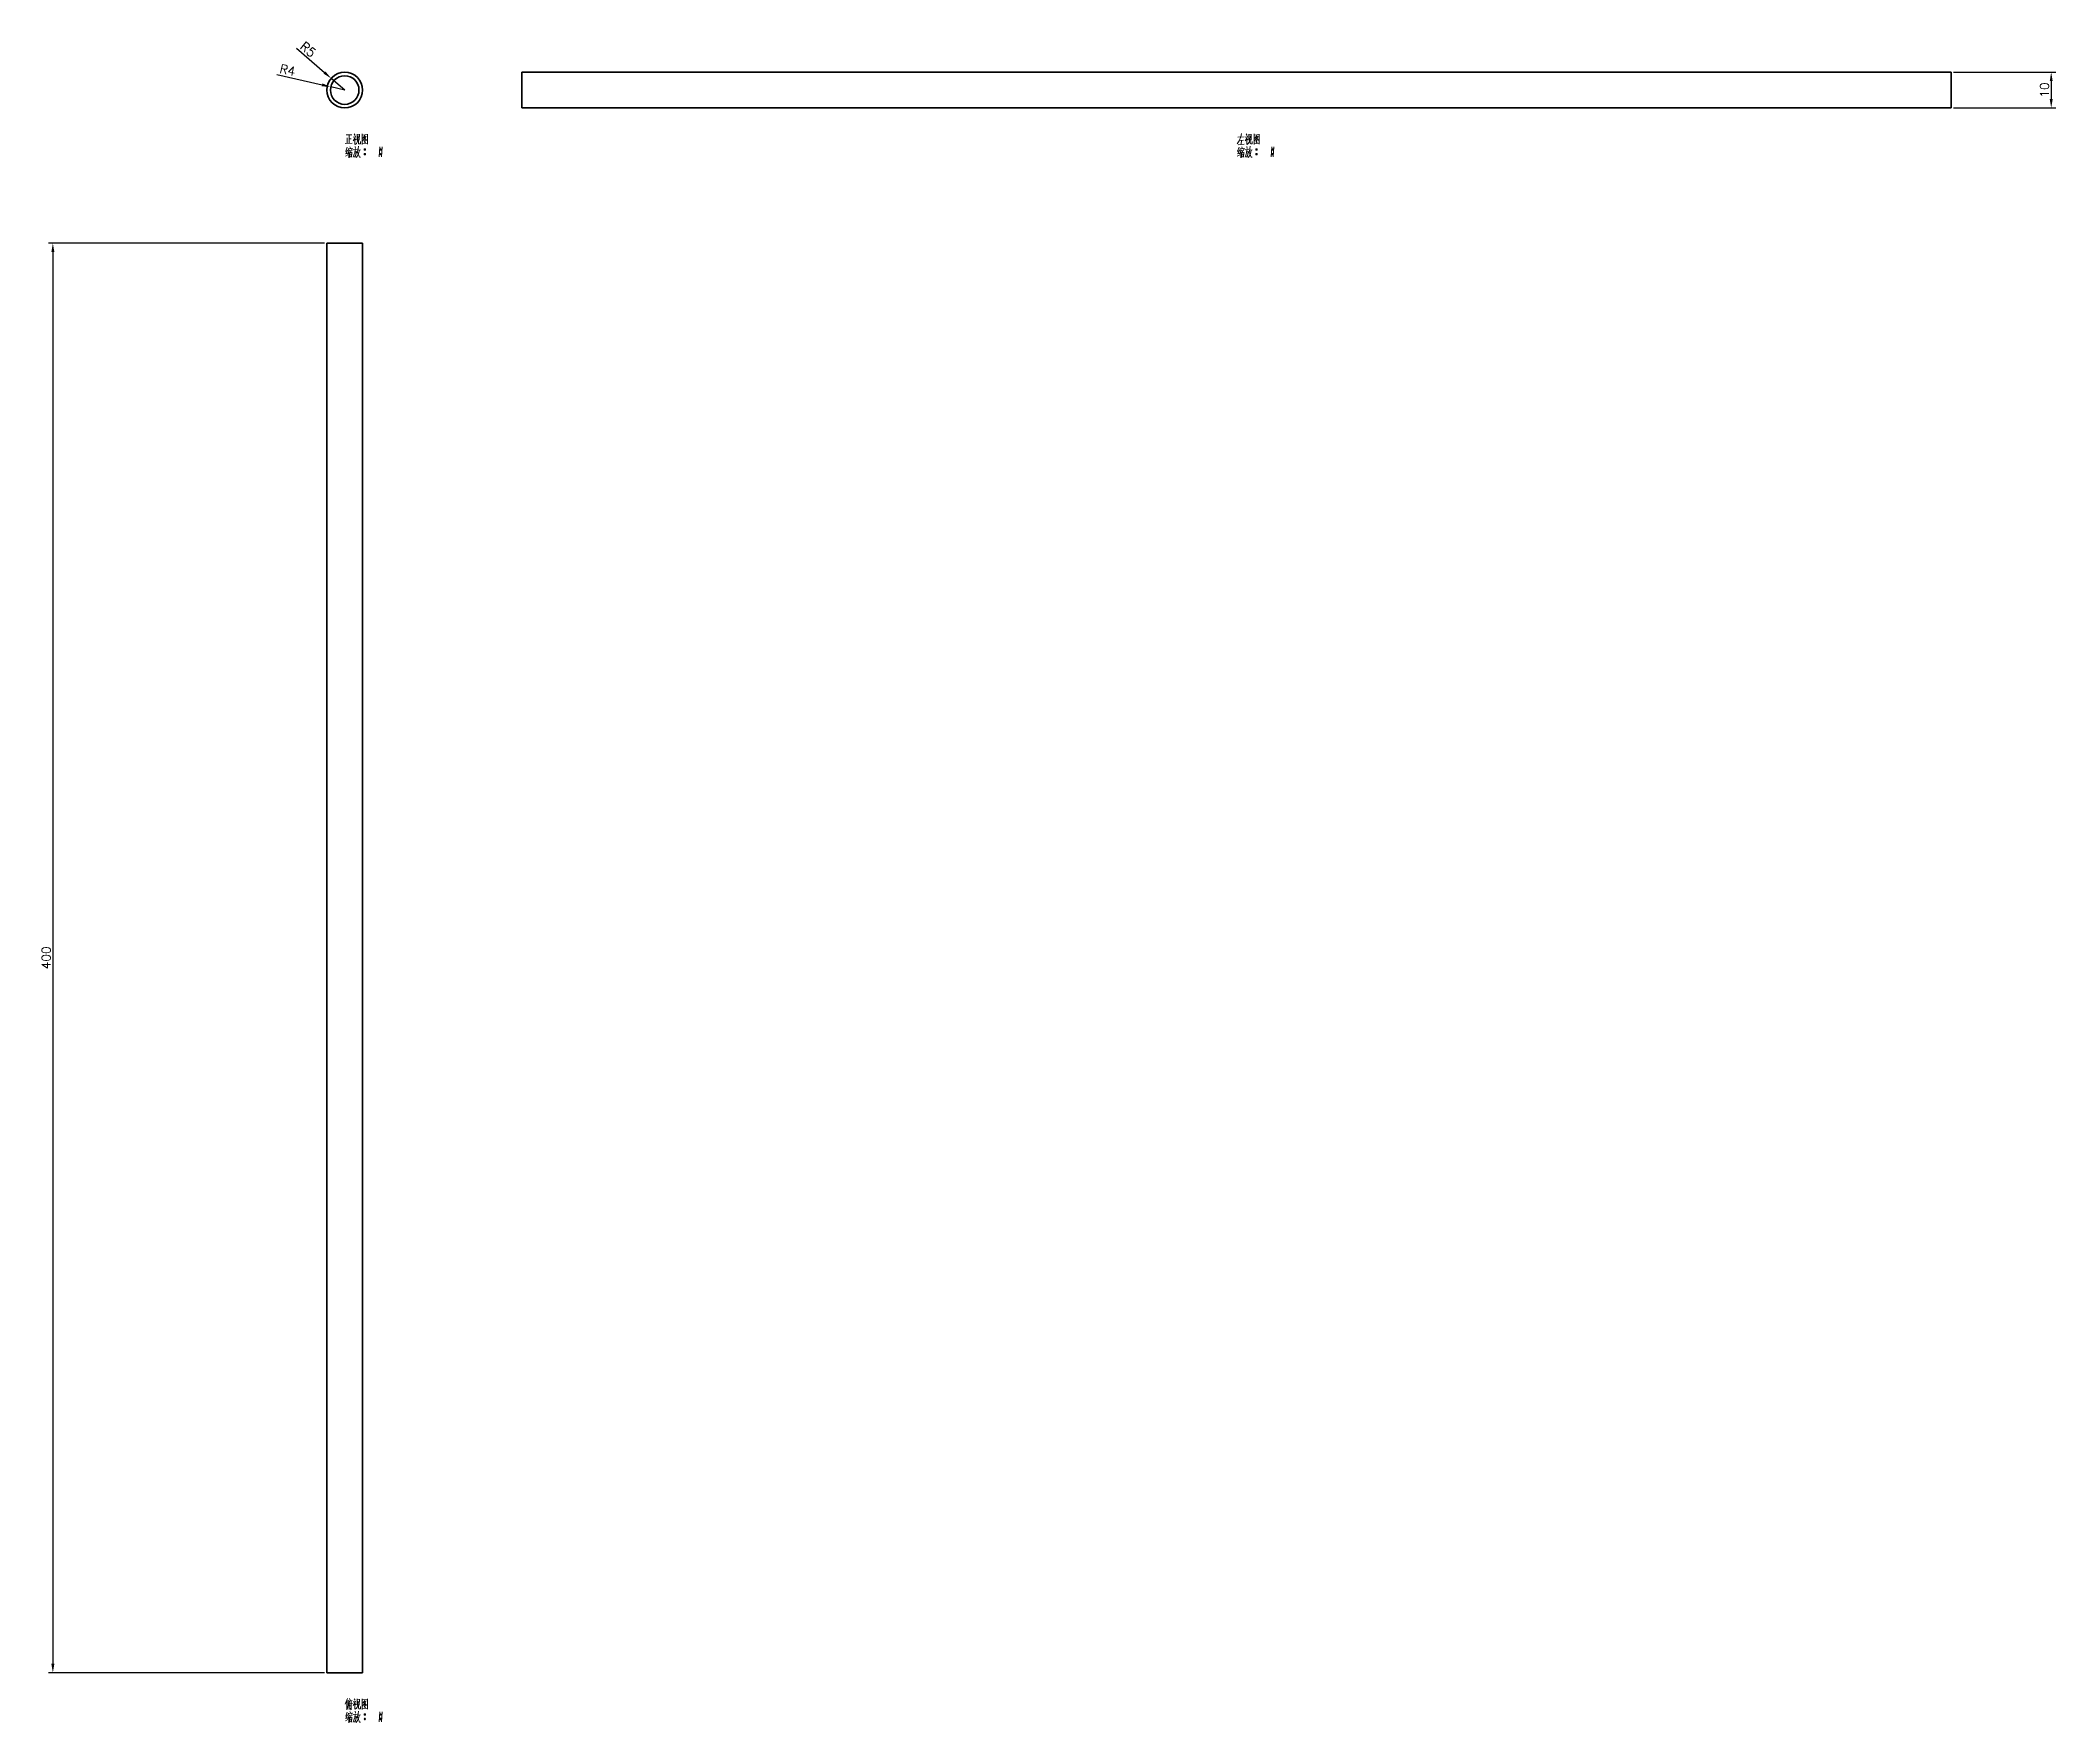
# Model space of a CAD drawing. Header units: millimetres. Extents: x 909 to 3350, y 832 to 1771.
# Drawn here: x 909 to 1473, y 832 to 1303 of the extents above; entities that cross this region are included whole.
import ezdxf

# ---------------------------------------------------------------- set-up
doc = ezdxf.new("R2010")
doc.units = ezdxf.units.MM
doc.header["$LTSCALE"] = 0.3
doc.layers.add('尺寸线', color=3, linetype='Continuous', lineweight=25)
doc.styles.get("Standard").update_dxf_attribs({"font": 'txt', "bigfont": 'gbcbig.shx'})
doc.dimstyles.new('ISO-25', dxfattribs={"dimtxt": 2.5, "dimasz": 2.5, "dimexe": 1.25, "dimexo": 0.625, "dimtad": 1, "dimtxsty": 'Standard', "dimcen": 2.5, "dimadec": 0, "dimazin": 0, "dimtfac": 1, "dimtmove": 0, "dimatfit": 3, "dimfxl": 1, "dimarcsym": 0})

msp = doc.modelspace()

# ---------------------------------------------------------------- blocks, each defined once
blk = doc.blocks.new('*D34')
at = {"layer": 'Defpoints', "color": 0, "transparency": 16777216}
for p in [(988.74, 1245.91), (912.08, 845.91), (988.74, 845.91)]:
    blk.add_point(p, dxfattribs=at)
at = {"layer": '尺寸线', "color": 0, "lineweight": -2, "transparency": 16777216}
for p, q in [((988.12, 1245.91), (910.83, 1245.91)), ((912.08, 1243.41), (912.08, 848.41)), ((988.12, 845.91), (910.83, 845.91))]:
    blk.add_line(p, q, dxfattribs=at)
at = {"layer": '尺寸线', "color": 0, "transparency": 16777216}
for points in [[(911.66, 1243.41), (912.5, 1243.41), (912.08, 1245.91)], [(911.66, 848.41), (912.5, 848.41), (912.08, 845.91)]]:
    blk.add_solid(points, dxfattribs=at)
at = {"layer": '尺寸线', "color": 0, "transparency": 16777216, "insert": (910.2, 1045.91), "char_height": 2.5, "attachment_point": 5, "rotation": 90}
blk.add_mtext('400', dxfattribs=at)
blk = doc.blocks.new('*D35')
at = {"layer": 'Defpoints', "color": 0, "transparency": 16777216}
for p in [(1443.31, 1293.74), (1443.31, 1283.74), (1471.27, 1283.74)]:
    blk.add_point(p, dxfattribs=at)
at = {"layer": '尺寸线', "color": 0, "lineweight": -2, "transparency": 16777216}
for p, q in [((1443.93, 1293.74), (1472.52, 1293.74)), ((1471.27, 1291.24), (1471.27, 1286.24)), ((1443.93, 1283.74), (1472.52, 1283.74))]:
    blk.add_line(p, q, dxfattribs=at)
at = {"layer": '尺寸线', "color": 0, "transparency": 16777216}
for points in [[(1470.86, 1291.24), (1471.69, 1291.24), (1471.27, 1293.74)], [(1470.86, 1286.24), (1471.69, 1286.24), (1471.27, 1283.74)]]:
    blk.add_solid(points, dxfattribs=at)
at = {"layer": '尺寸线', "color": 0, "transparency": 16777216, "insert": (1469.4, 1288.74), "char_height": 2.5, "attachment_point": 5, "rotation": 90}
blk.add_mtext('10', dxfattribs=at)
blk = doc.blocks.new('*D36')
at = {"layer": 'Defpoints', "color": 0, "transparency": 16777216}
for p in [(989.84, 1289.63), (993.74, 1288.74)]:
    blk.add_point(p, dxfattribs=at)
at = {"layer": '尺寸线', "color": 0, "lineweight": -2, "transparency": 16777216}
for p, q in [((974.72, 1293.08), (987.4, 1290.19)), ((993.74, 1288.74), (989.84, 1289.63))]:
    blk.add_line(p, q, dxfattribs=at)
at = {"layer": '尺寸线', "color": 0, "transparency": 16777216}
blk.add_solid([(987.5, 1290.59), (987.31, 1289.78), (989.84, 1289.63)], dxfattribs=at)
at = {"layer": '尺寸线', "color": 0, "transparency": 16777216, "insert": (977.77, 1294.31), "char_height": 2.5, "attachment_point": 5, "rotation": 347.1546}
blk.add_mtext('R4', dxfattribs=at)
blk = doc.blocks.new('*D37')
at = {"layer": 'Defpoints', "color": 0, "transparency": 16777216}
for p in [(989.96, 1292.01), (993.74, 1288.74)]:
    blk.add_point(p, dxfattribs=at)
at = {"layer": '尺寸线', "color": 0, "lineweight": -2, "transparency": 16777216}
for p, q in [((980.22, 1300.44), (988.07, 1293.65)), ((993.74, 1288.74), (989.96, 1292.01))]:
    blk.add_line(p, q, dxfattribs=at)
at = {"layer": '尺寸线', "color": 0, "transparency": 16777216}
blk.add_solid([(988.34, 1293.96), (987.8, 1293.33), (989.96, 1292.01)], dxfattribs=at)
at = {"layer": '尺寸线', "color": 0, "transparency": 16777216, "insert": (983.49, 1300.09), "char_height": 2.5, "attachment_point": 5, "rotation": 319.1454}
blk.add_mtext('R5', dxfattribs=at)

# ---------------------------------------------------------------- dimensions: what is measured, and where the dimension line sits
at = {"layer": '尺寸线'}
for mpoint, picture, middle in [((989.96, 1292.013), '*D37', (982.264, 1298.669)), ((989.842, 1289.632), '*D36', (977.357, 1292.479))]:
    dim = msp.add_radius_dim(center=(993.742, 1288.743), mpoint=mpoint, dimstyle='ISO-25', dxfattribs=at)
    dim.commit()
    dim.dimension.update_dxf_attribs({"geometry": picture, "text_midpoint": middle, "dimtype": 164})
for base, p1, p2, picture, middle in [((1471.275, 1283.743), (1443.308, 1293.743), (1443.308, 1283.743), '*D35', (1469.4, 1288.743)), ((912.08, 845.906), (988.742, 1245.906), (988.742, 845.906), '*D34', (910.205, 1045.906))]:
    dim = msp.add_linear_dim(base=base, p1=p1, p2=p2, angle=90, dimstyle='ISO-25', dxfattribs=at)
    dim.commit()
    dim.dimension.update_dxf_attribs({"geometry": picture, "text_midpoint": middle})

# ---------------------------------------------------------------- linework, layer by layer
at = {"color": 7, "lineweight": 35}
for p, q in [((1043.308, 1288.743), (1043.308, 1293.743)), ((1043.308, 1293.743), (1443.308, 1293.743)), ((1443.308, 1288.743), (1443.308, 1293.743)), ((1043.308, 1283.743), (1043.308, 1288.743)), ((1443.308, 1283.743), (1443.308, 1288.743)), ((1043.308, 1283.743), (1443.308, 1283.743)), ((988.742, 1245.906), (988.742, 845.906)), ((988.742, 1245.906), (998.742, 1245.906)), ((998.742, 1245.906), (998.742, 845.906)), ((988.742, 845.906), (998.742, 845.906))]:
    msp.add_line(p, q, dxfattribs=at)
at = {"color": 7, "lineweight": 13}
for points in [[(994.197, 1276.183), (995.702, 1276.253)], [(994.477, 1275.378), (994.477, 1273.803)], [(994.967, 1276.183), (994.967, 1275.028), (994.967, 1273.838)], [(994.967, 1275.063), (995.597, 1275.133)], [(996.787, 1275.798), (996.612, 1275.308), (996.122, 1274.573)], [(996.157, 1275.588), (996.717, 1275.658)], [(996.437, 1276.463), (996.717, 1276.043)], [(996.612, 1275.308), (996.612, 1273.523)], [(996.612, 1275.133), (996.927, 1274.818)], [(997.207, 1276.428), (997.207, 1274.748)], [(997.872, 1276.253), (997.207, 1276.183)], [(997.417, 1274.783), (997.242, 1274.153)], [(997.522, 1275.833), (997.417, 1274.783)], [(997.557, 1273.803), (997.557, 1274.888)], [(997.802, 1274.678), (997.872, 1276.358)], [(998.642, 1276.463), (998.642, 1274.993), (998.642, 1273.488)], [(998.642, 1276.428), (998.642, 1275.028), (998.642, 1273.628)], [(1000.112, 1276.288), (998.642, 1276.148)], [(998.712, 1274.538), (999.202, 1274.958)], [(999.412, 1276.008), (998.852, 1275.203)], [(999.167, 1275.448), (999.867, 1274.713)], [(999.202, 1275.658), (999.657, 1275.728)], [(999.202, 1274.958), (999.412, 1275.238)], [(999.272, 1274.748), (999.517, 1274.468)], [(999.412, 1275.238), (999.762, 1275.868)], [(999.867, 1274.713), (1000.042, 1274.748)], [(1000.077, 1273.663), (1000.077, 1275.028), (1000.112, 1276.428)], [(1244.008, 1274.573), (1243.448, 1273.698)], [(1243.658, 1275.553), (1245.478, 1275.693)], [(1244.463, 1275.623), (1244.008, 1274.573)], [(1244.148, 1274.643), (1245.233, 1274.748)], [(1244.673, 1276.568), (1244.463, 1275.623)], [(1244.673, 1274.678), (1244.638, 1273.488)], [(1246.353, 1275.798), (1246.178, 1275.308), (1245.688, 1274.573)], [(1245.723, 1275.588), (1246.283, 1275.658)], [(1246.003, 1276.463), (1246.283, 1276.043)], [(1246.178, 1275.308), (1246.178, 1273.523)], [(1246.178, 1275.133), (1246.493, 1274.818)], [(1246.773, 1276.428), (1246.773, 1274.748)], [(1247.438, 1276.253), (1246.773, 1276.183)], [(1246.983, 1274.783), (1246.808, 1274.153)], [(1247.088, 1275.833), (1246.983, 1274.783)], [(1247.123, 1273.803), (1247.123, 1274.888)], [(1247.368, 1274.678), (1247.438, 1276.358)], [(1248.208, 1276.463), (1248.208, 1274.993), (1248.208, 1273.488)], [(1248.208, 1276.428), (1248.208, 1275.028), (1248.208, 1273.628)], [(1249.678, 1276.288), (1248.208, 1276.148)], [(1248.278, 1274.538), (1248.768, 1274.958)], [(1248.978, 1276.008), (1248.418, 1275.203)], [(1248.733, 1275.448), (1249.433, 1274.713)], [(1248.768, 1275.658), (1249.223, 1275.728)], [(1248.768, 1274.958), (1248.978, 1275.238)], [(1248.838, 1274.748), (1249.083, 1274.468)], [(1248.978, 1275.238), (1249.328, 1275.868)], [(1249.433, 1274.713), (1249.608, 1274.748)], [(1249.643, 1273.663), (1249.643, 1275.028), (1249.678, 1276.428)], [(993.917, 1273.768), (995.877, 1273.873)], [(993.952, 1270.268), (994.652, 1270.653)], [(994.407, 1271.703), (993.987, 1271.563)], [(994.477, 1272.718), (994.022, 1271.633)], [(994.057, 1270.933), (994.582, 1271.108)], [(994.547, 1271.948), (994.092, 1270.933)], [(994.862, 1271.423), (994.547, 1270.933)], [(994.792, 1272.403), (994.687, 1271.843)], [(994.792, 1272.263), (995.842, 1272.403)], [(995.037, 1271.983), (994.862, 1271.423)], [(994.897, 1271.493), (994.897, 1269.778)], [(995.107, 1271.703), (995.807, 1271.808)], [(995.177, 1272.893), (995.352, 1272.508)], [(995.177, 1271.283), (995.212, 1269.883)], [(995.177, 1271.178), (995.702, 1271.248)], [(995.212, 1270.618), (995.597, 1270.688)], [(995.667, 1270.128), (995.247, 1270.058)], [(995.422, 1271.738), (995.352, 1271.178)], [(995.737, 1271.353), (995.667, 1269.953)], [(995.877, 1272.508), (995.737, 1272.053)], [(996.647, 1272.123), (996.542, 1271.213), (996.437, 1270.793), (996.122, 1269.918)], [(996.157, 1272.053), (997.207, 1272.193)], [(996.962, 1271.633), (996.857, 1270.793), (996.717, 1269.953), (996.507, 1270.233)], [(996.577, 1271.458), (996.962, 1271.528)], [(996.647, 1272.963), (996.752, 1272.403)], [(996.717, 1273.523), (996.997, 1273.803)], [(997.347, 1270.373), (996.962, 1269.848)], [(996.997, 1273.803), (997.242, 1274.153)], [(997.347, 1271.633), (997.172, 1271.073)], [(997.277, 1271.388), (997.837, 1269.953)], [(997.487, 1272.263), (997.347, 1271.633)], [(997.627, 1271.003), (997.347, 1270.373)], [(997.417, 1271.878), (998.117, 1272.018)], [(997.557, 1272.998), (997.487, 1272.263)], [(997.697, 1273.698), (997.557, 1273.803)], [(997.837, 1271.948), (997.627, 1271.003)], [(998.117, 1273.698), (997.697, 1273.698)], [(997.837, 1269.953), (998.152, 1269.953)], [(998.117, 1274.328), (998.117, 1273.698)], [(998.642, 1273.733), (1000.007, 1273.838)], [(999.167, 1274.363), (999.517, 1273.978)], [(999.167, 1272.088), (999.552, 1272.088)], [(999.167, 1270.828), (999.552, 1270.828)], [(999.202, 1272.193), (999.517, 1272.193)], [(999.202, 1271.948), (999.517, 1271.948)], [(999.202, 1270.933), (999.517, 1270.933)], [(999.202, 1270.688), (999.517, 1270.688)], [(1000.077, 1273.558), (1000.077, 1273.663), (1000.007, 1273.838)], [(1003.612, 1272.823), (1003.507, 1271.423), (1003.402, 1270.023)], [(1003.612, 1272.088), (1003.997, 1272.088)], [(1003.612, 1270.828), (1003.997, 1270.828)], [(1003.647, 1272.193), (1003.962, 1272.193)], [(1003.647, 1271.948), (1003.962, 1271.948)], [(1003.647, 1270.933), (1003.962, 1270.933)], [(1003.647, 1270.688), (1003.962, 1270.688)], [(1004.207, 1272.823), (1004.102, 1271.423), (1003.997, 1270.023)], [(1243.518, 1270.268), (1244.218, 1270.653)], [(1243.973, 1271.703), (1243.553, 1271.563)], [(1244.043, 1272.718), (1243.588, 1271.633)], [(1243.623, 1270.933), (1244.148, 1271.108)], [(1244.113, 1271.948), (1243.658, 1270.933)], [(1243.763, 1273.453), (1245.478, 1273.558)], [(1244.428, 1271.423), (1244.113, 1270.933)], [(1244.358, 1272.403), (1244.253, 1271.843)], [(1244.358, 1272.263), (1245.408, 1272.403)], [(1244.603, 1271.983), (1244.428, 1271.423)], [(1244.463, 1271.493), (1244.463, 1269.778)], [(1244.673, 1271.703), (1245.373, 1271.808)], [(1244.743, 1272.893), (1244.918, 1272.508)], [(1244.743, 1271.283), (1244.778, 1269.883)], [(1244.743, 1271.178), (1245.268, 1271.248)], [(1244.778, 1270.618), (1245.163, 1270.688)], [(1245.233, 1270.128), (1244.813, 1270.058)], [(1244.988, 1271.738), (1244.918, 1271.178)], [(1245.303, 1271.353), (1245.233, 1269.953)], [(1245.443, 1272.508), (1245.303, 1272.053)], [(1246.213, 1272.123), (1246.108, 1271.213), (1246.003, 1270.793), (1245.688, 1269.918)], [(1245.723, 1272.053), (1246.773, 1272.193)], [(1246.528, 1271.633), (1246.423, 1270.793), (1246.283, 1269.953), (1246.073, 1270.233)], [(1246.143, 1271.458), (1246.528, 1271.528)], [(1246.213, 1272.963), (1246.318, 1272.403)], [(1246.283, 1273.523), (1246.563, 1273.803)], [(1246.913, 1270.373), (1246.528, 1269.848)], [(1246.563, 1273.803), (1246.808, 1274.153)], [(1246.913, 1271.633), (1246.738, 1271.073)], [(1246.843, 1271.388), (1247.403, 1269.953)], [(1247.053, 1272.263), (1246.913, 1271.633)], [(1247.193, 1271.003), (1246.913, 1270.373)], [(1246.983, 1271.878), (1247.683, 1272.018)], [(1247.123, 1272.998), (1247.053, 1272.263)], [(1247.263, 1273.698), (1247.123, 1273.803)], [(1247.403, 1271.948), (1247.193, 1271.003)], [(1247.683, 1273.698), (1247.263, 1273.698)], [(1247.403, 1269.953), (1247.718, 1269.953)], [(1247.683, 1274.328), (1247.683, 1273.698)], [(1248.208, 1273.733), (1249.573, 1273.838)], [(1248.733, 1274.363), (1249.083, 1273.978)], [(1248.733, 1272.088), (1249.118, 1272.088)], [(1248.733, 1270.828), (1249.118, 1270.828)], [(1248.768, 1272.193), (1249.083, 1272.193)], [(1248.768, 1271.948), (1249.083, 1271.948)], [(1248.768, 1270.933), (1249.083, 1270.933)], [(1248.768, 1270.688), (1249.083, 1270.688)], [(1249.643, 1273.558), (1249.643, 1273.663), (1249.573, 1273.838)], [(1253.178, 1272.823), (1253.073, 1271.423), (1252.968, 1270.023)], [(1253.178, 1272.088), (1253.563, 1272.088)], [(1253.178, 1270.828), (1253.563, 1270.828)], [(1253.213, 1272.193), (1253.528, 1272.193)], [(1253.213, 1271.948), (1253.528, 1271.948)], [(1253.213, 1270.933), (1253.528, 1270.933)], [(1253.213, 1270.688), (1253.528, 1270.688)], [(1253.773, 1272.823), (1253.668, 1271.423), (1253.563, 1270.023)], [(994.547, 838.731), (993.847, 837.121)], [(994.477, 834.881), (994.022, 833.796)], [(994.302, 838.066), (994.302, 836.841), (994.302, 835.581)], [(994.582, 836.316), (994.407, 835.686)], [(994.687, 836.946), (994.582, 836.316)], [(994.722, 838.241), (994.687, 836.946)], [(994.722, 837.996), (995.842, 838.171)], [(995.002, 837.366), (994.757, 836.911)], [(995.107, 837.891), (995.002, 837.366)], [(995.002, 837.366), (995.002, 835.616)], [(995.107, 838.696), (995.317, 838.206)], [(995.107, 837.191), (995.912, 837.331)], [(995.177, 836.946), (995.317, 836.526)], [(995.177, 835.056), (995.352, 834.671)], [(995.562, 835.581), (995.282, 836.036)], [(995.562, 837.996), (995.562, 836.806), (995.562, 835.581)], [(995.877, 834.671), (995.737, 834.216)], [(996.787, 837.961), (996.612, 837.471), (996.122, 836.736)], [(996.157, 837.751), (996.717, 837.821)], [(996.437, 838.626), (996.717, 838.206)], [(996.612, 837.471), (996.612, 835.686)], [(996.612, 837.296), (996.927, 836.981)], [(996.647, 835.126), (996.752, 834.566)], [(996.717, 835.686), (996.997, 835.966)], [(996.997, 835.966), (997.242, 836.316)], [(997.207, 838.591), (997.207, 836.911)], [(997.872, 838.416), (997.207, 838.346)], [(997.417, 836.946), (997.242, 836.316)], [(997.522, 837.996), (997.417, 836.946)], [(997.557, 835.161), (997.487, 834.426)], [(997.557, 835.966), (997.557, 837.051)], [(997.697, 835.861), (997.557, 835.966)], [(998.117, 835.861), (997.697, 835.861)], [(997.802, 836.841), (997.872, 838.521)], [(998.117, 836.491), (998.117, 835.861)], [(998.642, 838.626), (998.642, 837.156), (998.642, 835.651)], [(998.642, 838.591), (998.642, 837.191), (998.642, 835.791)], [(1000.112, 838.451), (998.642, 838.311)], [(998.642, 835.896), (1000.007, 836.001)], [(998.712, 836.701), (999.202, 837.121)], [(999.412, 838.171), (998.852, 837.366)], [(999.167, 837.611), (999.867, 836.876)], [(999.167, 836.526), (999.517, 836.141)], [(999.202, 837.821), (999.657, 837.891)], [(999.202, 837.121), (999.412, 837.401)], [(999.272, 836.911), (999.517, 836.631)], [(999.412, 837.401), (999.762, 838.031)], [(999.867, 836.876), (1000.042, 836.911)], [(1000.077, 835.721), (1000.077, 835.826), (1000.007, 836.001)], [(1000.077, 835.826), (1000.077, 837.191), (1000.112, 838.591)], [(1003.612, 834.986), (1003.507, 833.586), (1003.402, 832.186)], [(1004.207, 834.986), (1004.102, 833.586), (1003.997, 832.186)], [(993.952, 832.431), (994.652, 832.816)], [(994.407, 833.866), (993.987, 833.726)], [(994.057, 833.096), (994.582, 833.271)], [(994.547, 834.111), (994.092, 833.096)], [(994.862, 833.586), (994.547, 833.096)], [(994.792, 834.566), (994.687, 834.006)], [(994.792, 834.426), (995.842, 834.566)], [(995.037, 834.146), (994.862, 833.586)], [(994.897, 833.656), (994.897, 831.941)], [(995.107, 833.866), (995.807, 833.971)], [(995.177, 833.446), (995.212, 832.046)], [(995.177, 833.341), (995.702, 833.411)], [(995.212, 832.781), (995.597, 832.851)], [(995.667, 832.291), (995.247, 832.221)], [(995.422, 833.901), (995.352, 833.341)], [(995.737, 833.516), (995.667, 832.116)], [(996.647, 834.286), (996.542, 833.376), (996.437, 832.956), (996.122, 832.081)], [(996.157, 834.216), (997.207, 834.356)], [(996.962, 833.796), (996.857, 832.956), (996.717, 832.116), (996.507, 832.396)], [(996.577, 833.621), (996.962, 833.691)], [(997.347, 832.536), (996.962, 832.011)], [(997.347, 833.796), (997.172, 833.236)], [(997.277, 833.551), (997.837, 832.116)], [(997.487, 834.426), (997.347, 833.796)], [(997.627, 833.166), (997.347, 832.536)], [(997.417, 834.041), (998.117, 834.181)], [(997.837, 834.111), (997.627, 833.166)], [(997.837, 832.116), (998.152, 832.116)], [(999.167, 834.251), (999.552, 834.251)], [(999.167, 832.991), (999.552, 832.991)], [(999.202, 834.356), (999.517, 834.356)], [(999.202, 834.111), (999.517, 834.111)], [(999.202, 833.096), (999.517, 833.096)], [(999.202, 832.851), (999.517, 832.851)], [(1003.612, 834.251), (1003.997, 834.251)], [(1003.612, 832.991), (1003.997, 832.991)], [(1003.647, 834.356), (1003.962, 834.356)], [(1003.647, 834.111), (1003.962, 834.111)], [(1003.647, 833.096), (1003.962, 833.096)], [(1003.647, 832.851), (1003.962, 832.851)]]:
    msp.add_lwpolyline(points, dxfattribs=at)
for points in [[(999.272, 1271.878), (999.447, 1271.878), (999.552, 1271.983), (999.552, 1272.158), (999.447, 1272.263), (999.272, 1272.263), (999.167, 1272.158), (999.167, 1271.983)], [(999.272, 1270.618), (999.447, 1270.618), (999.552, 1270.723), (999.552, 1270.898), (999.447, 1271.003), (999.272, 1271.003), (999.167, 1270.898), (999.167, 1270.723)], [(1003.717, 1271.878), (1003.892, 1271.878), (1003.997, 1271.983), (1003.997, 1272.158), (1003.892, 1272.263), (1003.717, 1272.263), (1003.612, 1272.158), (1003.612, 1271.983)], [(1003.717, 1270.618), (1003.892, 1270.618), (1003.997, 1270.723), (1003.997, 1270.898), (1003.892, 1271.003), (1003.717, 1271.003), (1003.612, 1270.898), (1003.612, 1270.723)], [(1248.838, 1271.878), (1249.013, 1271.878), (1249.118, 1271.983), (1249.118, 1272.158), (1249.013, 1272.263), (1248.838, 1272.263), (1248.733, 1272.158), (1248.733, 1271.983)], [(1248.838, 1270.618), (1249.013, 1270.618), (1249.118, 1270.723), (1249.118, 1270.898), (1249.013, 1271.003), (1248.838, 1271.003), (1248.733, 1270.898), (1248.733, 1270.723)], [(1253.283, 1271.878), (1253.458, 1271.878), (1253.563, 1271.983), (1253.563, 1272.158), (1253.458, 1272.263), (1253.283, 1272.263), (1253.178, 1272.158), (1253.178, 1271.983)], [(1253.283, 1270.618), (1253.458, 1270.618), (1253.563, 1270.723), (1253.563, 1270.898), (1253.458, 1271.003), (1253.283, 1271.003), (1253.178, 1270.898), (1253.178, 1270.723)], [(999.272, 834.041), (999.447, 834.041), (999.552, 834.146), (999.552, 834.321), (999.447, 834.426), (999.272, 834.426), (999.167, 834.321), (999.167, 834.146)], [(999.272, 832.781), (999.447, 832.781), (999.552, 832.886), (999.552, 833.061), (999.447, 833.166), (999.272, 833.166), (999.167, 833.061), (999.167, 832.886)], [(1003.717, 834.041), (1003.892, 834.041), (1003.997, 834.146), (1003.997, 834.321), (1003.892, 834.426), (1003.717, 834.426), (1003.612, 834.321), (1003.612, 834.146)], [(1003.717, 832.781), (1003.892, 832.781), (1003.997, 832.886), (1003.997, 833.061), (1003.892, 833.166), (1003.717, 833.166), (1003.612, 833.061), (1003.612, 832.886)]]:
    msp.add_lwpolyline(points, close=True, dxfattribs=at)
at = {"color": 7, "lineweight": 35}
for radius in [5, 4]:
    msp.add_circle((993.742, 1288.743), radius, dxfattribs=at)

msp.set_redraw_order([(e.dxf.handle, doc.entitydb.next_handle()) for e in msp.query("TEXT MTEXT ATTDEF DIMENSION ARC_DIMENSION")])  # texts and dimensions are drawn at this point

doc.saveas('drawing.dxf')
